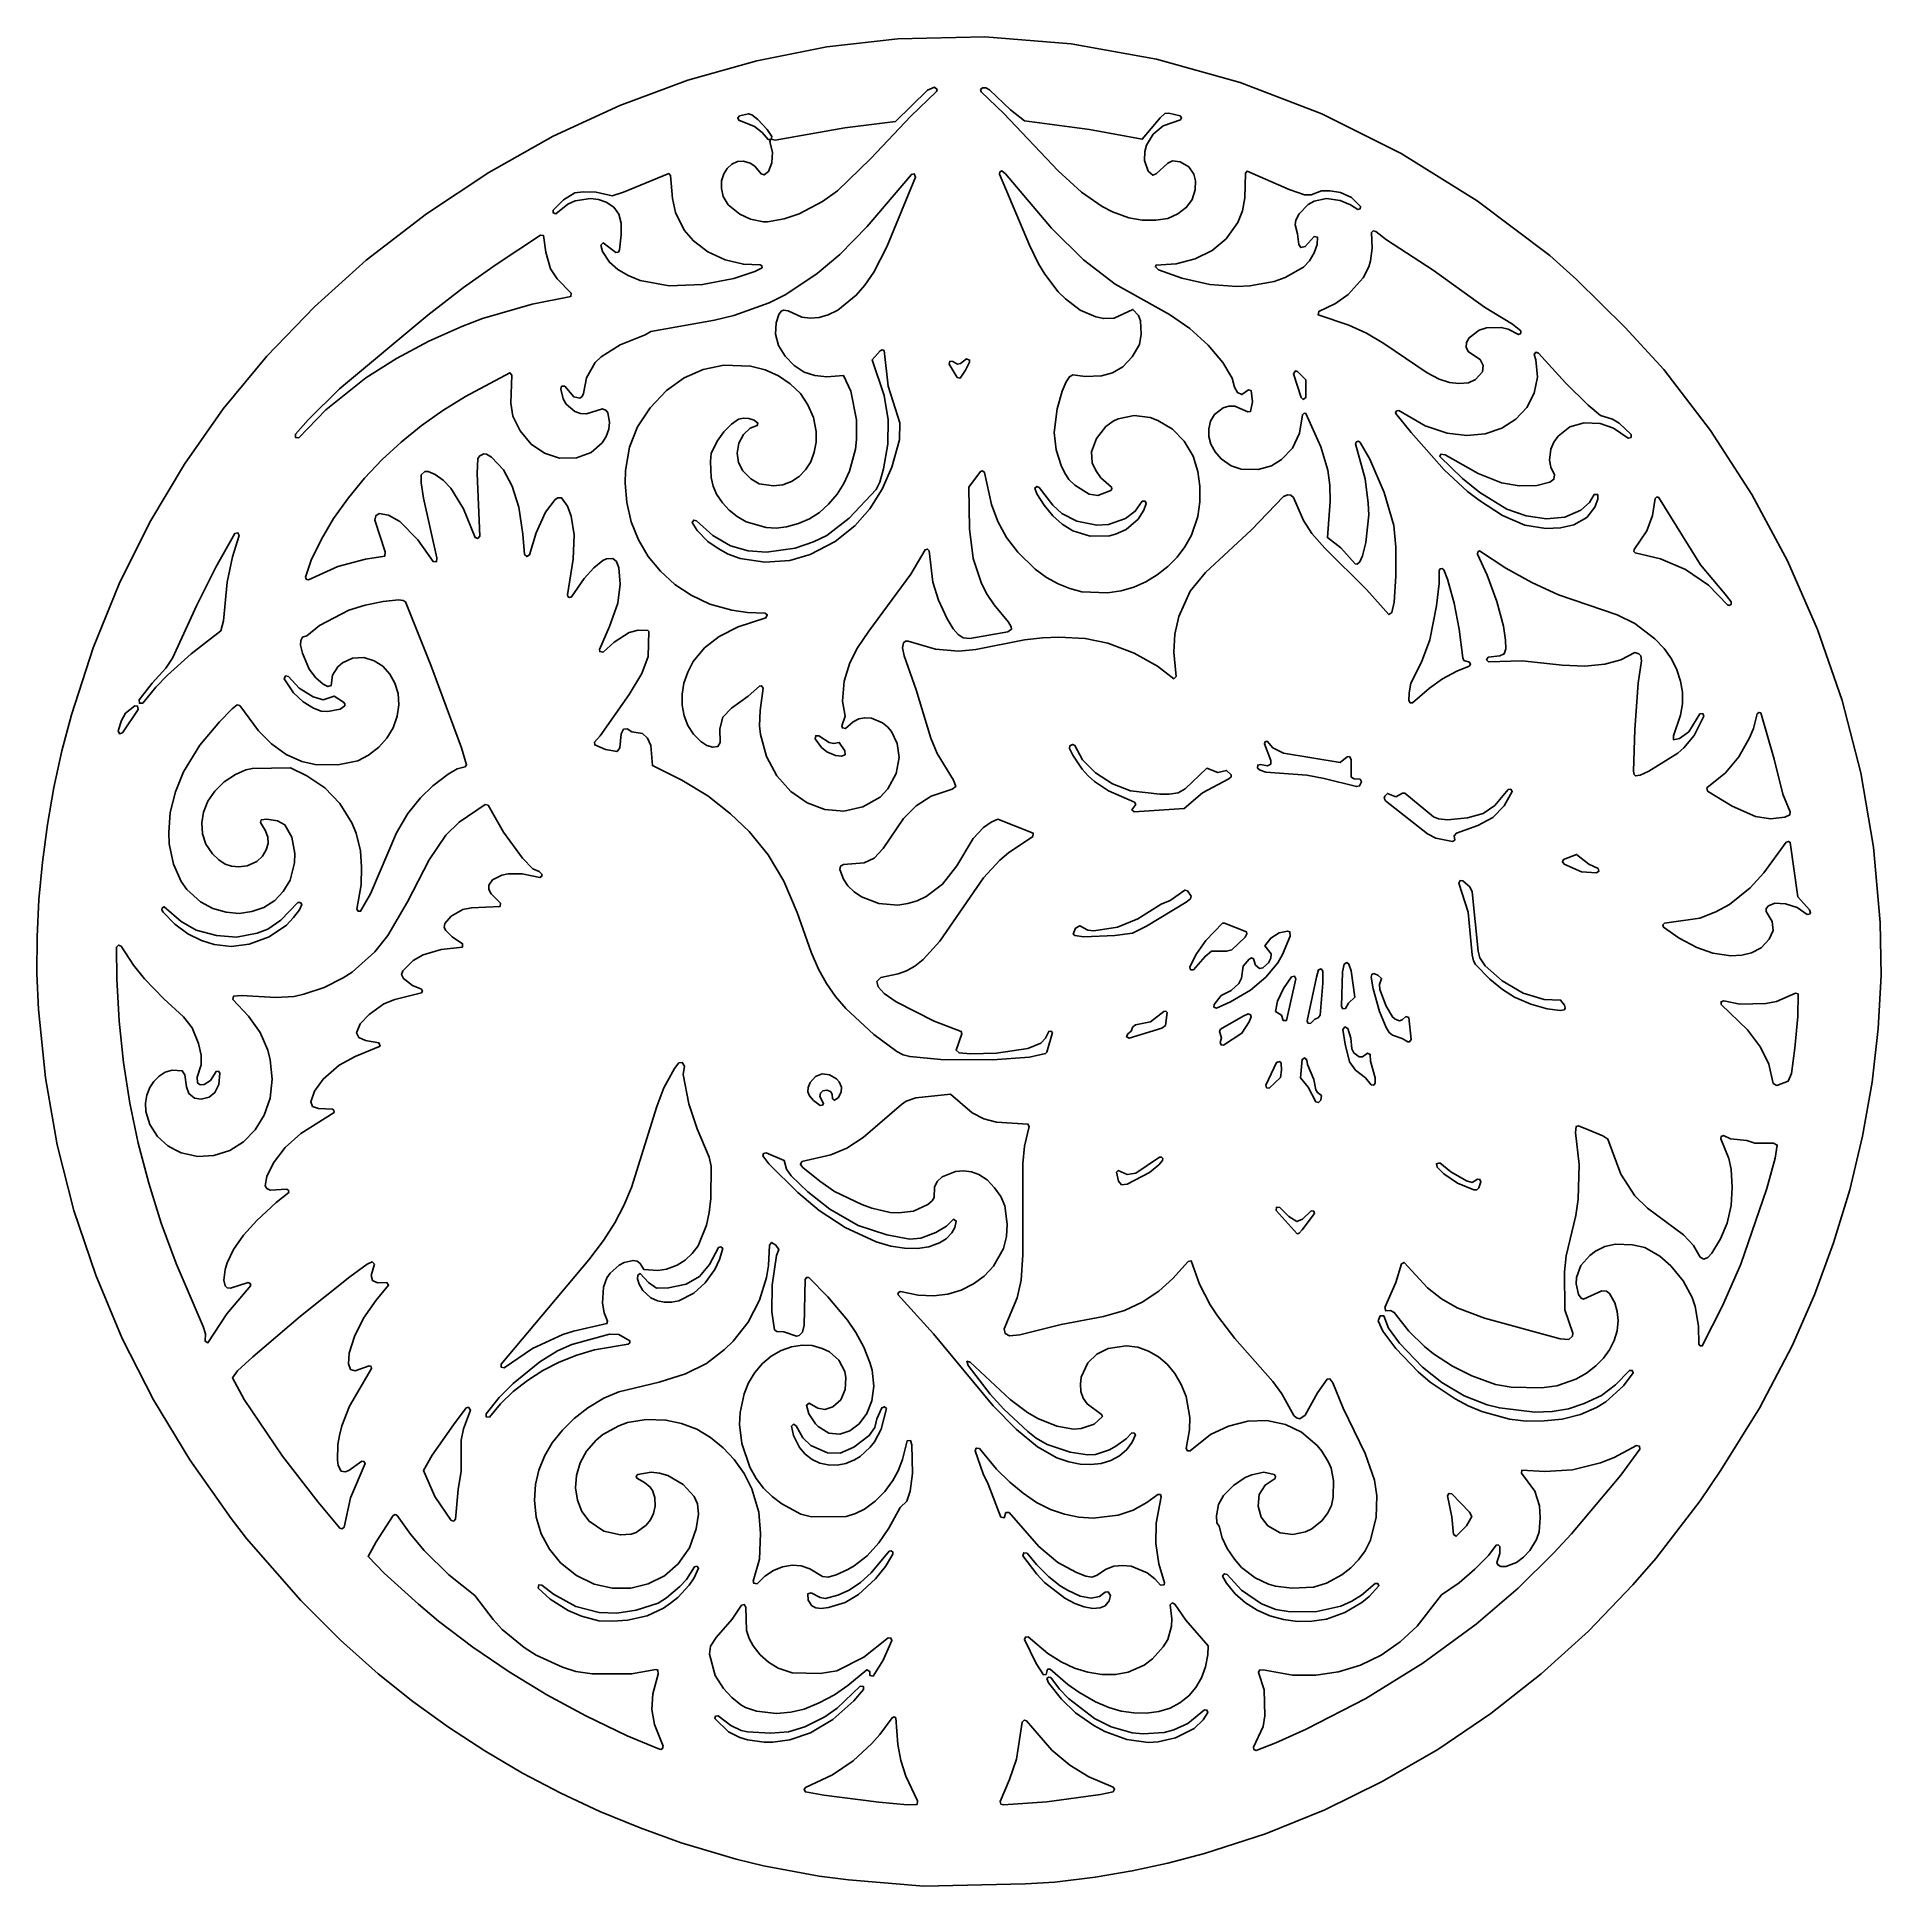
# Model space of a CAD drawing. Header units: metres. Extents: x 3 to 297, y 2 to 297.
import ezdxf

# ---------------------------------------------------------------- set-up
doc = ezdxf.new("R2010")
doc.units = ezdxf.units.M

msp = doc.modelspace()

# ---------------------------------------------------------------- linework, layer by layer
at = {"layer": 'CUT'}
for points in [[(144.492, 1.958), (132.4209, 2.9269), (127.7252, 3.5435), (118.8333, 5.1875), (114.4899, 6.2443), (105.7019, 8.8807), (99.1327, 11.2266), (92.7192, 13.845), (86.4584, 16.7706), (80.3549, 19.9978), (74.354, 23.5279), (68.516, 27.3421), (62.8249, 31.4496), (57.2818, 35.8493), (51.2743, 41.2415), (44.9608, 47.5551), (36.2481, 57.4715), (33.7805, 60.6449), (27.2093, 70.0047), (21.4156, 79.6023), (16.3983, 89.4292), (12.1722, 99.522), (8.6716, 109.8482), (6.0028, 120.3518), (4.1303, 131.0311), (3.0126, 141.9408), (2.7783, 147.6911), (2.808, 153.5596), (3.1018, 159.5159), (3.6595, 165.5), (4.452, 171.485), (5.476, 177.3953), (6.7371, 183.2623), (8.2688, 189.0351), (11.7513, 199.7167), (15.916, 209.9552), (20.8, 219.7819), (26.3295, 229.0563), (32.5485, 237.8881), (39.4921, 246.2736), (47.0922, 254.1947), (55.3944, 261.6156), (64.9926, 269.0483), (74.966, 275.6497), (85.2616, 281.4293), (95.9105, 286.3421), (106.7379, 290.3606), (117.7679, 293.4618), (128.9743, 295.6926), (140.3357, 296.9582), (154.2158, 297.2789), (168.0053, 296.1914), (181.6473, 293.7545), (195.026, 290.0264), (208.0804, 284.9788), (220.7236, 278.6699), (232.8977, 271.1287), (244.4782, 262.3616), (248.7611, 258.5476), (256.5305, 250.8952), (262.7121, 244.1864), (270.1624, 234.4205), (276.7639, 224.2124), (282.4567, 213.6219), (287.2692, 202.6501), (291.1818, 191.3243), (294.1732, 179.7344), (296.1962, 167.8821), (297.2788, 155.8269), (297.3969, 147.4046), (296.9561, 138.8963), (295.9906, 130.3536), (294.4606, 121.7029), (292.4062, 113.1657), (289.8242, 104.6883), (286.7717, 96.355), (283.2019, 88.2498), (277.9711, 78.2872), (271.8193, 68.3564), (268.476, 63.4877), (261.3977, 54.2946), (257.755, 50.0361), (250.6825, 42.6715), (243.1122, 35.8362), (235.0441, 29.5295), (226.5642, 23.7797), (217.7036, 18.6464), (208.5166, 14.1407), (199.0403, 10.2962), (189.3282, 7.1263), (183.4519, 5.5977), (177.7565, 4.3645), (171.8612, 3.3671), (165.4086, 2.575), (160.7062, 2.2806), (144.492, 1.958)], [(115.0449, 284.673), (114.7489, 284.3536), (114.9013, 283.9806), (117.4276, 282.9618), (118.6183, 282.0491), (119.5959, 280.9233), (119.9922, 280.8789), (119.8664, 280.5362), (120.2968, 278.8942), (120.2055, 277.1657), (119.6441, 275.7966), (118.9515, 275.2398), (118.4626, 275.4322), (117.4684, 276.6291), (116.7207, 277.1496), (115.6518, 277.457), (114.723, 277.3758), (113.8047, 276.9551), (113.0648, 276.2652), (112.5167, 275.4066), (112.1678, 274.2945), (112.1265, 273.057), (112.4245, 271.7858), (113.1863, 270.4896), (115.0778, 268.9622), (116.7784, 268.2014), (118.8593, 267.733), (119.5167, 267.7748), (122.1371, 268.2176), (124.5305, 269.0276), (128.2825, 270.9901), (130.692, 272.7009), (136.0179, 277.8481), (142.407, 284.6473), (146.4835, 288.5774), (146.5958, 288.8914), (146.1523, 289.2407), (145.0651, 288.7634), (139.9558, 283.8041), (131.8694, 282.7712), (120.6925, 280.8069), (120.0933, 280.945), (120.1969, 281.3706), (119.4312, 282.4888), (117.9443, 284.0927), (116.9952, 284.8232), (116.4548, 285.0132), (115.0449, 284.673)], [(153.8456, 289.1643), (153.5488, 288.8949), (153.6463, 288.5061), (157.2655, 285.0628), (165.905, 275.9252), (169.684, 272.4696), (172.9697, 270.2046), (174.5962, 269.3639), (177.2259, 268.3837), (179.3326, 268.0425), (181.5255, 268.0143), (183.4297, 268.3002), (185.0664, 269.0323), (186.4522, 270.0717), (187.3528, 271.3238), (187.8129, 272.8433), (187.8484, 274.3223), (187.6239, 275.3699), (186.8309, 276.521), (185.4121, 277.3392), (184.2166, 277.4901), (183.4658, 277.1347), (181.5652, 275.4305), (181.0578, 275.1827), (180.3038, 275.8662), (179.7017, 277.5556), (179.7643, 279.0015), (180.0386, 280.0064), (181.1009, 281.7385), (182.7092, 283.073), (185.4842, 284.0332), (185.6402, 284.3694), (185.4447, 284.6842), (183.5982, 285.1103), (182.9985, 285.07), (182.2038, 284.358), (179.3659, 280.9535), (170.9388, 282.4788), (160.5706, 283.863), (158.3031, 285.6295), (154.9641, 288.8265), (154.391, 289.1548), (153.8456, 289.1643)], [(45.6895, 211.0019), (45.8163, 210.6532), (46.1776, 210.5684), (50.8651, 212.7229), (55.2636, 213.8664), (58.3339, 214.3386), (58.3884, 215.0233), (56.7766, 220.0943), (56.9139, 220.8213), (57.4694, 221.167), (58.9388, 220.9163), (60.7327, 219.9065), (63.6266, 216.9795), (66.0584, 213.4899), (66.6163, 213.4712), (66.6808, 214.0796), (64.5415, 223.6339), (64.1582, 226.0486), (64.166, 227.3209), (64.7471, 227.8675), (65.283, 227.8649), (66.3978, 227.4227), (67.6505, 226.4943), (68.8734, 225.2083), (70.943, 221.8938), (72.7797, 217.364), (73.1961, 217.1645), (73.5136, 217.5401), (73.1203, 227.5684), (73.2376, 229.9374), (73.5311, 230.3866), (74.1555, 230.6866), (74.5778, 230.6446), (75.4074, 230.1631), (77.3078, 228.1708), (78.7169, 225.5586), (79.7487, 222.1611), (80.4227, 217.8524), (80.6894, 214.626), (81.0157, 214.2957), (81.4417, 214.5467), (82.51, 218.0757), (84.0133, 221.3771), (85.5752, 223.3919), (86.0101, 223.6761), (86.5889, 223.668), (87.536, 222.337), (88.1417, 220.7491), (88.5969, 217.7632), (88.4498, 213.8644), (87.5225, 208.1881), (87.6061, 207.903), (87.8661, 207.7594), (88.1806, 207.8657), (90.1964, 210.7861), (91.7424, 212.5074), (93.2016, 213.6655), (93.7875, 213.9533), (94.7606, 213.9629), (95.3884, 213.4866), (95.7367, 212.4978), (95.9519, 209.8706), (95.5693, 206.8344), (94.2696, 203.1312), (92.6465, 199.4753), (92.6799, 199.108), (93.2219, 198.9983), (94.9826, 200.6251), (97.4093, 202.1446), (98.8445, 202.5636), (100.382, 202.5006), (100.5505, 202.3129), (100.4346, 198.357), (99.4197, 195.6161), (97.3782, 192.2709), (92.765, 185.6616), (91.8677, 184.6695), (91.8883, 184.213), (93.6234, 183.4858), (95.4567, 183.1581), (95.9175, 183.7182), (96.1276, 185.9816), (96.5018, 186.7056), (97.0758, 186.7671), (97.8085, 186.3234), (99.5108, 186.0106), (100.3422, 185.2699), (100.8314, 184.1172), (101.1125, 180.9115), (105.7798, 178.57), (109.9461, 176.076), (113.6006, 173.2185), (116.5695, 170.3681), (119.578, 166.6548), (122.0843, 162.4717), (124.2366, 157.435), (126.4692, 151.1219), (127.6536, 148.4064), (128.9317, 146.0797), (130.3674, 144.0274), (132.0139, 142.1212), (136.4577, 137.9409), (140.1634, 135.2293), (141.1676, 134.7008), (142.2214, 134.4219), (147.2042, 133.9498), (155.4369, 133.8915), (161.3293, 134.3575), (163.9133, 134.9201), (164.1236, 135.1478), (165.0191, 138.2942), (164.7683, 138.518), (164.4366, 138.4636), (163.9052, 137.3599), (163.1837, 136.5776), (161.0801, 135.701), (156.0732, 134.9952), (151.9463, 134.8488), (150.109, 135.0065), (149.6158, 135.4317), (150.5505, 138.0426), (150.4228, 138.4578), (146.1258, 140.1153), (140.0606, 143.1918), (138.1523, 144.5004), (137.1907, 145.59), (136.9626, 146.4382), (137.6221, 147.0617), (140.361, 147.6257), (141.7067, 148.1407), (143.0269, 148.8869), (144.369, 149.9389), (147.028, 152.8622), (154.0075, 162.9764), (156.6112, 165.785), (158.0029, 166.9716), (161.8781, 169.5734), (161.918, 170.1261), (156.317, 172.3302), (155.214, 171.8552), (153.9825, 171.0322), (152.3495, 169.2845), (149.7286, 164.8738), (147.4639, 161.9928), (144.8351, 160.0004), (143.4253, 159.3259), (141.9024, 158.8723), (140.3198, 158.6378), (137.2646, 158.8729), (134.512, 159.9412), (133.3144, 160.7364), (132.3486, 161.702), (131.6214, 162.7639), (131.073, 164.2892), (131.166, 164.8562), (131.6362, 165.1347), (134.9446, 165.3733), (136.5135, 166.1364), (137.9744, 167.6858), (141.2181, 172.4788), (143.2599, 174.4948), (145.6479, 176.0071), (149.0136, 177.1504), (149.5993, 177.5835), (149.1921, 178.5648), (146.595, 182.8252), (145.5816, 185.2669), (143.2679, 193.0284), (141.3032, 198.4539), (141.0599, 199.7133), (141.224, 200.5228), (141.5291, 200.7663), (141.9662, 200.7746), (146.3389, 199.4802), (150.0418, 199.1663), (152.7635, 199.4243), (160.5328, 200.977), (163.4185, 201.3312), (166.034, 201.4208), (170.2546, 201.2122), (173.871, 200.4768), (178.0896, 198.8556), (181.7776, 196.7625), (184.4255, 194.7777), (184.7595, 195.148), (184.39, 198.9991), (184.5705, 201.8727), (185.2252, 204.7177), (187.0033, 208.7402), (189.4624, 211.7614), (196.842, 218.5845), (201.9514, 223.8606), (202.6273, 224.1518), (203.0877, 224.0761), (203.5041, 223.7062), (205.109, 220.0472), (206.4553, 217.9978), (208.5182, 215.646), (215.1888, 209.0339), (218.7744, 205.0164), (219.2355, 205.3582), (219.6079, 206.998), (219.868, 211.1735), (219.8974, 215.8129), (219.5763, 219.2298), (218.0093, 224.5364), (215.7065, 229.8449), (214.1701, 232.5276), (213.8943, 232.7106), (213.5773, 232.6158), (213.4503, 232.2737), (214.9796, 226.7193), (215.4814, 222.8325), (215.5417, 220.9716), (215.1005, 216.5617), (214.5692, 214.402), (214.1278, 213.4557), (213.6784, 213.0856), (213.3813, 213.1488), (211.0665, 215.6951), (208.9461, 217.3262), (209.3798, 223.0789), (209.3208, 225.698), (209.0052, 228.1092), (207.9046, 231.825), (205.509, 237.1497), (205.209, 237.1783), (204.9623, 236.9493), (204.4645, 233.9845), (203.3458, 231.6185), (201.5921, 229.8008), (200.0047, 228.8065), (197.877, 228.1913), (195.15, 228.2486), (193.5701, 228.7769), (191.9566, 229.9154), (191.0193, 231.0036), (190.341, 232.2518), (190.0174, 233.4662), (189.9856, 234.684), (190.2686, 235.9272), (190.9192, 237.0044), (192.3056, 238.0364), (193.1748, 238.3241), (194.1299, 238.3241), (196.232, 237.4099), (196.6711, 237.4689), (196.9571, 239.0178), (196.7636, 240.8045), (196.3134, 240.9175), (195.2599, 240.1732), (194.5683, 240.5155), (194.0775, 241.3453), (193.7109, 242.8118), (192.2159, 245.2762), (189.9189, 248.0361), (186.9837, 250.7376), (183.7093, 252.9397), (175.062, 257.8057), (169.981, 261.7044), (164.8805, 266.717), (157.5397, 275.407), (156.9217, 275.879), (156.6259, 275.7172), (156.5789, 275.3485), (161.356, 264.0168), (162.7736, 261.0362), (163.792, 259.3743), (165.9574, 256.5662), (167.0892, 255.4368), (169.423, 253.6714), (171.9301, 252.5702), (173.2121, 252.308), (174.8589, 252.3886), (177.8785, 253.7733), (178.769, 252.8001), (179.0944, 251.956), (179.2131, 249.8246), (178.9155, 248.1831), (177.7713, 246.2098), (176.2855, 244.6053), (174.6244, 243.6543), (172.8692, 243.1596), (170.2484, 243.0417), (168.2663, 243.326), (167.7284, 243.0138), (167.1884, 242.1778), (166.5699, 240.7052), (165.7615, 237.8737), (165.299, 234.1045), (165.5925, 231.3202), (166.3857, 228.827), (166.9601, 227.7011), (167.6588, 226.6221), (168.5905, 225.6896), (170.8842, 224.2684), (172.2928, 224.0671), (174.3347, 224.8363), (174.5219, 225.1036), (174.4626, 225.3896), (172.7369, 226.8728), (171.9264, 228.0214), (171.3853, 229.267), (171.2389, 231.0429), (172.0737, 233.1423), (173.5396, 235.0657), (174.7224, 235.9239), (175.5166, 236.2646), (178.0475, 236.8116), (180.607, 236.5031), (181.8676, 236.0487), (184.1942, 234.6385), (186.0405, 232.7335), (187.4751, 230.3234), (188.2576, 227.9034), (188.5579, 225.5256), (188.5597, 223.0393), (188.2657, 220.671), (187.2592, 217.6953), (186.1938, 215.8383), (184.9171, 214.1805), (183.4693, 212.7038), (181.77, 211.3678), (179.9238, 210.2411), (177.996, 209.4141), (175.9984, 208.835), (173.808, 208.5008), (169.7384, 208.6803), (167.8013, 209.1783), (165.9304, 209.9173), (164.0591, 210.9531), (162.243, 212.2839), (159.4696, 214.9728), (157.7, 217.3639), (156.2896, 219.8907), (155.2721, 222.6165), (154.1356, 227.7384), (153.8568, 227.9905), (153.5048, 227.9011), (151.6768, 225.3801), (151.762, 218.6974), (152.3699, 213.9916), (153.6712, 209.9876), (154.5646, 208.2246), (155.6878, 206.567), (158.0028, 203.8383), (158.4486, 203.0651), (158.462, 202.6729), (157.9007, 202.2669), (151.7984, 201.2096), (150.7503, 201.3067), (149.9561, 201.8674), (149.159, 202.7543), (148.1803, 204.3532), (146.7919, 207.304), (145.9246, 210.2062), (145.3435, 215.1975), (145.039, 215.498), (144.6651, 215.3683), (142.4073, 211.4601), (135.6727, 202.3831), (133.8958, 199.704), (132.6391, 197.3064), (131.718, 194.4177), (131.4896, 191.217), (131.8988, 188.8101), (131.3854, 187.2743), (131.4704, 186.9196), (131.9548, 186.8377), (133.1891, 187.92), (134.1099, 188.3804), (135.022, 188.559), (136.092, 188.4611), (137.8711, 187.7495), (138.662, 187.1226), (139.318, 186.336), (140.2103, 184.4559), (140.541, 182.1751), (140.0372, 179.624), (138.7278, 177.1713), (137.4969, 175.8863), (134.7338, 174.3009), (131.6902, 173.6394), (128.6786, 173.9175), (125.8219, 174.9801), (123.1946, 176.7726), (121.0003, 179.2648), (119.3252, 182.3599), (118.3941, 185.8809), (118.2373, 187.2595), (118.2964, 189.7123), (118.8199, 193.2728), (118.5597, 193.6513), (118.2003, 193.5987), (116.4058, 191.9905), (113.7195, 190.0697), (112.3544, 188.657), (111.8645, 186.7889), (111.9167, 184.574), (111.5784, 183.9682), (110.7574, 183.837), (109.7889, 184.1392), (108.8606, 184.7519), (107.68, 185.9022), (106.7632, 187.317), (106.1751, 188.85), (105.874, 190.5555), (105.8748, 192.291), (106.1439, 194.0826), (106.7409, 195.8445), (107.6348, 197.543), (109.4416, 199.7366), (111.7908, 201.5276), (114.801, 203.0489), (119.2357, 204.5269), (119.4577, 204.9934), (119.1345, 205.2723), (116.3, 205.3369), (113.7894, 205.7197), (110.3011, 206.6931), (107.3037, 208.1043), (104.6953, 209.8346), (102.3868, 211.9359), (100.4517, 214.3094), (98.8762, 216.9466), (97.7102, 219.8392), (96.9971, 222.9118), (96.764, 226.0289), (96.8211, 228.0438), (97.4387, 231.7416), (98.7096, 235.0063), (100.7225, 238.0643), (103.3775, 240.8109), (106.1698, 242.8391), (109.2351, 244.1903), (112.5344, 244.8685), (116.7825, 244.7185), (119.1316, 244.1237), (121.2451, 243.1711), (123.1206, 241.8912), (124.7493, 240.3153), (125.9552, 238.548), (126.8289, 236.4871), (127.2705, 234.2774), (127.2693, 232.5687), (126.9694, 230.9493), (126.3985, 229.4476), (125.5846, 228.1519), (124.5583, 227.0952), (123.3475, 226.2786), (121.9534, 225.7633), (120.476, 225.5839), (118.1709, 225.8992), (116.8355, 226.73), (115.5761, 227.9904), (114.8754, 229.3391), (114.6349, 230.8338), (114.9105, 232.4257), (115.6425, 233.7971), (116.6969, 234.7877), (117.8195, 235.2021), (117.959, 235.6196), (117.3758, 236.0659), (116.5016, 236.3343), (115.6796, 236.4148), (114.8701, 236.2151), (113.7354, 235.4577), (112.5003, 234.2211), (111.4384, 232.7503), (110.509, 230.7486), (110.3675, 229.4605), (110.5097, 226.9154), (110.7892, 225.5559), (111.3528, 224.2777), (112.2861, 222.8742), (113.353, 221.6934), (114.6461, 220.6802), (116.1056, 219.8477), (119.2677, 218.9377), (120.9028, 218.8543), (122.5358, 219.0221), (124.467, 219.5556), (126.1984, 220.3232), (127.7848, 221.3416), (129.2633, 222.6682), (130.5969, 224.2395), (131.6912, 225.9729), (132.6146, 227.9435), (133.5586, 231.4326), (133.7359, 232.9723), (133.7043, 236.1332), (132.7847, 240.7039), (131.6348, 243.2038), (128.95, 243.013), (127.0333, 243.1961), (125.3718, 243.7597), (123.7769, 244.8028), (122.3133, 246.3024), (121.2717, 248.0044), (120.7878, 249.8196), (120.8562, 251.6414), (121.3209, 252.9807), (121.7011, 253.511), (122.0427, 253.6535), (122.7701, 253.5551), (124.9638, 252.5458), (126.2915, 252.3465), (127.7542, 252.4557), (129.2094, 252.8832), (130.7267, 253.6453), (133.6622, 256.0418), (135.0517, 257.6378), (136.4558, 259.7011), (138.5843, 263.7512), (143.1445, 274.9111), (142.939, 275.4192), (142.4893, 275.316), (135.4219, 267.0201), (131.0445, 262.5249), (127.4409, 259.4835), (122.4307, 256.1726), (119.7493, 254.8317), (114.1228, 252.8097), (111.0085, 252.0678), (100.8434, 250.2327), (99.9728, 249.7044), (95.9691, 248.0955), (92.9039, 246.206), (91.935, 245.265), (90.5579, 242.8189), (90.084, 240.3515), (89.8808, 239.8538), (89.5215, 239.5712), (88.5443, 239.8206), (87.1021, 241.4969), (86.6044, 241.5023), (86.4627, 241.0443), (86.8229, 239.5097), (87.3303, 238.6579), (88.7348, 237.4749), (89.6224, 237.1599), (90.5641, 237.0816), (93.1076, 237.895), (93.7207, 237.5965), (93.9768, 237.2303), (94.2511, 235.7815), (94.1301, 234.6223), (93.7343, 233.4945), (93.1026, 232.4636), (91.3087, 230.8986), (88.9543, 230.0381), (86.2765, 230.0077), (83.8427, 230.7885), (81.7123, 232.2589), (79.9657, 234.3863), (78.8083, 236.7325), (78.4819, 238.8135), (78.6211, 243.2752), (78.3363, 243.6423), (71.2487, 239.8825), (67.6268, 237.6343), (64.1798, 235.1814), (60.9676, 232.5834), (57.9314, 229.7819), (55.1265, 226.8031), (52.5288, 223.6811), (50.1486, 220.3612), (48.2353, 217.0846), (46.6054, 213.7098), (45.6895, 211.0019)], [(85.2556, 269.6369), (85.2428, 269.1991), (85.6827, 269.0347), (87.611, 270.5774), (88.7865, 271.0849), (91.2354, 271.4686), (92.5107, 271.3166), (93.6937, 270.8753), (94.9263, 270.0836), (95.7271, 268.9754), (96.095, 267.5205), (96.128, 265.6631), (95.8575, 263.2978), (95.6667, 262.9213), (95.2379, 262.8394), (93.236, 264.3882), (92.8877, 264.0334), (93.1556, 263.0187), (94.2628, 261.2938), (95.5741, 260.1238), (97.2371, 259.1632), (99.1459, 258.3953), (103.8081, 257.5533), (109.1255, 257.7275), (114.1345, 258.7157), (117.4733, 259.7995), (118.6291, 260.4131), (118.5879, 260.7416), (118.3464, 260.9133), (115.6457, 260.9769), (112.736, 261.6637), (109.9732, 262.9458), (107.6512, 264.7088), (106.194, 266.41), (104.7778, 269.2426), (104.2952, 271.4864), (103.9958, 275.1462), (103.7177, 275.4515), (96.4963, 272.472), (94.683, 271.9062), (92.1021, 272.4873), (90.0246, 272.5434), (88.7098, 272.3805), (86.9225, 271.2591), (85.2556, 269.6369)], [(184.803, 261.0377), (181.5798, 260.8439), (181.4786, 260.5663), (181.9477, 260.1075), (185.6962, 258.7727), (190.1884, 257.7252), (194.49, 257.4086), (196.5782, 257.5261), (200.4284, 258.2441), (202.2054, 258.8665), (205.1239, 260.5084), (206.0646, 261.5019), (206.8296, 262.7847), (207.3097, 264.1212), (207.3821, 265.2893), (206.8482, 265.4049), (205.4094, 263.7975), (204.6864, 263.6336), (204.3779, 264.1444), (204.1908, 265.8281), (203.7864, 267.2498), (203.8839, 268.0176), (204.4529, 269.0148), (205.8982, 270.5315), (206.8413, 271.053), (208.8205, 271.4982), (210.9956, 271.1876), (212.6389, 270.4829), (213.7919, 269.7147), (214.1696, 269.8319), (214.2506, 270.2191), (212.7839, 271.6606), (211.0287, 272.4245), (209.3748, 272.6917), (207.99, 272.692), (206.3275, 272.0812), (205.3114, 272.0835), (202.8556, 272.9129), (196.1056, 275.8551), (195.8368, 275.5149), (195.7665, 271.602), (195.3743, 269.4919), (194.6492, 267.6301), (192.7623, 265.0343), (190.5493, 263.1889), (187.7963, 261.8419), (184.803, 261.0377)], [(216.6604, 266.2067), (216.2745, 266.3051), (216.0132, 266.0501), (216.0987, 263.5249), (215.8333, 261.505), (215.5798, 260.5629), (214.6726, 258.8196), (212.2575, 256.1449), (210.239, 254.7234), (207.554, 253.4566), (207.465, 252.9078), (212.3789, 251.2449), (215.1743, 249.9665), (217.9705, 248.347), (224.8606, 243.6456), (226.8253, 242.6491), (228.446, 242.1175), (229.9479, 241.9385), (231.4681, 242.0535), (232.6262, 242.5929), (233.708, 243.8021), (233.8146, 244.8352), (233.3395, 245.7441), (231.4905, 246.9847), (231.1171, 247.658), (231.1574, 248.4995), (231.5794, 249.2479), (233.2059, 250.4596), (234.3889, 250.8444), (236.7271, 250.8995), (237.8114, 250.587), (239.4546, 249.7363), (239.837, 249.9332), (239.8273, 250.3311), (238.5211, 251.4071), (234.0244, 254.122), (225.844, 260.0151), (218.4008, 264.8797), (216.6604, 266.2067)], [(44.0771, 233.817), (44.088, 233.2964), (44.6067, 233.2506), (48.942, 237.704), (55.3191, 242.8153), (60.2114, 245.9499), (65.4104, 248.6821), (70.6665, 251.061), (73.945, 252.3012), (81.8678, 254.5896), (88.0565, 255.8284), (88.1271, 256.3517), (85.8913, 258.636), (84.8486, 260.238), (84.0549, 262.9134), (83.7243, 265.5489), (83.2145, 265.6386), (76.1162, 260.9508), (70.9048, 257.2618), (65.232, 252.8463), (51.0948, 241.0804), (46.0976, 236.1135), (44.0771, 233.817)], [(108.1312, 219.9981), (107.71, 220.1241), (107.4385, 219.7389), (108.2337, 218.4313), (109.9832, 216.7073), (111.5915, 215.5948), (113.2279, 214.6633), (115.1453, 213.959), (119.0527, 213.3741), (123.0842, 213.6618), (126.3299, 214.6157), (130.3079, 216.7046), (133.4362, 219.1936), (135.8452, 221.918), (137.8091, 225.0529), (139.377, 228.5715), (140.5963, 232.9105), (140.6468, 235.6531), (138.752, 241.5283), (138.116, 247.1813), (137.8111, 247.3118), (137.4769, 247.1529), (136.1914, 245.7178), (138.1295, 240.0357), (138.7523, 236.1375), (138.7258, 232.2356), (138.048, 228.2998), (137.4481, 226.175), (136.8527, 225.0133), (132.5138, 220.4002), (128.9711, 217.6815), (126.8623, 216.6265), (123.9032, 215.6524), (119.3125, 215.0051), (116.4013, 215.1874), (113.5688, 216.0277), (110.7842, 217.6309), (108.1312, 219.9981)], [(149.1271, 245.4392), (148.6346, 245.4876), (148.4911, 245.0141), (149.7983, 242.9093), (150.2534, 242.7855), (151.1436, 244.0743), (151.7903, 245.3636), (151.7779, 245.6621), (151.2949, 245.8658), (150.3527, 245.129), (149.8637, 245.0349), (149.1271, 245.4392)], [(242.6476, 246.7956), (242.2249, 246.916), (241.9585, 246.5664), (242.2315, 245.6944), (242.5239, 242.9602), (241.9991, 240.3649), (240.8209, 238.092), (239.0719, 236.2294), (236.8087, 234.8012), (234.1555, 233.9067), (231.2133, 233.6105), (228.0632, 233.9892), (224.5825, 235.1839), (220.3632, 237.5955), (220.0012, 237.5572), (219.83, 237.1989), (222.3156, 234.1039), (227.604, 228.1429), (231.3367, 224.7003), (233.22, 223.2291), (236.9461, 220.8731), (240.5126, 219.319), (243.824, 218.7956), (246.1922, 218.9082), (248.3377, 219.3801), (250.3992, 220.5497), (251.6882, 222.159), (252.1619, 223.459), (252.1338, 224.1953), (251.5807, 224.2239), (250.8103, 222.9152), (249.4185, 221.7011), (246.8764, 220.5778), (243.9701, 220.3371), (240.6904, 220.7885), (237.6359, 221.8607), (233.3236, 224.5306), (230.536, 226.7548), (226.9022, 230.3007), (227.0888, 230.6527), (227.7626, 230.548), (233.0299, 227.5333), (236.7362, 226.0842), (239.5931, 225.5915), (242.4107, 225.646), (244.4833, 226.1689), (245.1325, 226.6466), (245.2143, 227.3448), (244.6654, 228.5935), (244.4493, 229.6702), (244.6645, 231.4545), (245.1233, 232.5791), (245.8181, 233.5454), (247.6699, 235.0018), (249.9938, 235.6671), (252.5305, 235.5509), (254.6701, 234.7887), (257.0071, 233.201), (257.4549, 233.3107), (257.4633, 233.8017), (255.5503, 235.5795), (254.4683, 236.2189), (252.5853, 236.8277), (250.6129, 238.4657), (246.994, 242.0549), (242.6476, 246.7956)], [(204.7417, 239.7), (205.0911, 239.3941), (205.4978, 239.6755), (205.5044, 242.513), (204.1749, 243.8439), (203.8252, 243.9389), (203.5267, 243.4834), (204.7417, 239.7)], [(162.8891, 225.3247), (162.5323, 225.501), (162.1927, 225.2371), (162.5075, 224.3325), (163.6912, 222.4798), (165.0845, 220.8211), (166.5925, 219.4855), (168.2625, 218.4204), (171.0422, 217.5665), (174.1268, 217.6246), (175.0989, 217.8566), (176.7723, 218.6102), (178.7365, 220.2879), (179.5941, 221.6998), (179.9733, 222.7674), (179.8082, 223.1388), (179.3691, 223.1415), (178.259, 221.5272), (176.677, 220.38), (173.9905, 219.4298), (172.1333, 219.2867), (168.9304, 219.973), (166.5377, 221.1837), (165.0695, 222.526), (162.8891, 225.3247)], [(257.9399, 215.439), (257.9061, 215.11), (258.1371, 214.8733), (262.164, 213.9465), (266.1558, 212.2292), (269.8583, 209.7317), (272.8802, 206.5584), (273.2068, 206.4774), (273.475, 206.6807), (273.4676, 207.0516), (272.5133, 208.3006), (268.5641, 212.9618), (261.8342, 223.7615), (261.5054, 223.7604), (261.3058, 223.5442), (260.8837, 220.8344), (259.9985, 218.415), (257.9399, 215.439)], [(19.1007, 191.3914), (19.1563, 190.8756), (19.6751, 190.8714), (21.7545, 193.4081), (23.648, 195.3607), (27.4087, 198.7389), (32.1361, 202.4574), (32.5726, 204.0355), (33.1633, 210.2176), (34.0435, 214.2372), (35.0825, 217.6691), (34.885, 218.0961), (34.3724, 217.9613), (31.356, 212.5943), (28.3134, 206.5088), (24.434, 198.0789), (23.3448, 196.4892), (21.1615, 194.0969), (19.1007, 191.3914)], [(234.607, 198.2153), (234.3426, 197.8029), (234.6901, 197.4574), (240.0467, 197.641), (246.4496, 196.9658), (250.0585, 196.7928), (253.2537, 197.087), (255.8329, 197.8235), (258.0877, 198.9459), (258.6891, 198.7798), (259.0034, 198.4171), (259.1065, 197.6442), (258.5772, 194.0898), (258.0516, 186.6712), (257.876, 180.023), (257.9334, 179.4876), (258.1809, 179.2579), (258.9373, 179.3866), (260.3187, 180.0111), (264.9336, 182.903), (265.9118, 183.7692), (267.5301, 185.7), (269.0796, 188.7943), (268.9007, 189.2246), (268.4667, 189.2008), (266.6947, 186.3001), (265.1853, 185.2247), (264.2585, 185.0407), (264.2295, 185.6434), (265.3622, 188.9554), (265.6545, 190.7969), (265.6579, 192.6396), (265.377, 194.4173), (264.7753, 196.1832), (263.9003, 197.9385), (262.7276, 199.6043), (261.2821, 201.1348), (258.0447, 203.5969), (255.2483, 204.9689), (245.8521, 208.1892), (241.5825, 210.1313), (237.4372, 212.4237), (233.2437, 215.1964), (232.9601, 215.0242), (232.9118, 214.696), (234.4535, 211.3067), (236.0378, 207.1111), (237.0683, 203.1985), (237.3972, 200.9298), (237.452, 199.5562), (237.1923, 198.7516), (236.4852, 198.4605), (234.607, 198.2153)], [(221.958, 191.2972), (222.1622, 190.9544), (222.528, 190.9512), (225.2619, 193.2982), (227.3393, 194.7612), (229.6136, 196.0034), (231.5788, 196.7724), (231.7902, 197.0308), (231.6727, 197.4146), (230.7669, 197.7006), (230.5714, 198.1312), (230.0056, 202.6828), (229.1917, 206.8393), (228.1072, 210.7056), (227.5526, 212.1596), (227.2739, 212.4025), (226.9812, 212.3552), (226.799, 212.0786), (226.7901, 209.9708), (226.3805, 206.4019), (225.2934, 200.9915), (223.9934, 197.4404), (222.3015, 194.0551), (221.9915, 192.5435), (221.958, 191.2972)], [(35.2006, 190.529), (34.7435, 190.6311), (33.9729, 189.9747), (31.9375, 187.8804), (28.7871, 184.146), (26.21, 179.9181), (24.9011, 176.6944), (24.0824, 173.4426), (23.8246, 170.2342), (23.9096, 168.4352), (24.5705, 165.1693), (25.831, 162.3787), (26.7252, 161.1294), (28.8862, 159.172), (30.9011, 158.107), (32.9987, 157.4752), (35.0915, 157.3035), (37.1276, 157.5897), (39.0183, 158.2493), (40.768, 159.3678), (42.1344, 160.7937), (43.2065, 162.5942), (43.9395, 165.3725), (43.9671, 166.8606), (43.5214, 169.4905), (42.4011, 171.421), (41.1837, 172.0943), (39.5011, 172.3467), (38.6231, 172.2392), (38.5104, 171.822), (39.3084, 170.4934), (39.6722, 169.4713), (39.6971, 168.4683), (39.4083, 167.4395), (38.8061, 166.4507), (37.9213, 165.6056), (36.3429, 164.8908), (35.0491, 164.7321), (33.8573, 164.8233), (32.8252, 165.1846), (31.8181, 165.8438), (30.8034, 166.8315), (29.7694, 168.3673), (29.207, 170.0063), (29.0919, 171.7855), (29.3887, 173.4957), (30.095, 175.2076), (31.1983, 176.8296), (32.6808, 178.288), (34.5048, 179.4959), (36.1268, 180.2513), (37.1927, 180.4694), (43.3097, 180.5283), (45.8743, 179.2692), (48.7811, 177.3365), (51.1896, 174.8398), (53.0611, 171.7879), (53.7586, 170.0902), (54.4676, 167.2685), (54.6431, 164.6931), (54.5558, 161.8627), (53.9055, 157.9779), (54.0796, 157.6543), (54.4798, 157.6354), (56.0635, 160.4391), (60.2187, 170.184), (62.0319, 173.2448), (64.0576, 175.7695), (66.0222, 177.6746), (68.479, 179.5375), (69.931, 180.3778), (71.1923, 180.7227), (71.4114, 181.0236), (70.5881, 183.7247), (65.7228, 196.9439), (61.6521, 207.0712), (61.2892, 207.293), (60.5202, 207.3562), (58.0919, 207.1254), (55.1942, 206.5459), (52.5893, 205.7366), (47.9365, 203.2672), (45.88, 201.6239), (45.1926, 201.4141), (44.9479, 200.8663), (44.8889, 200.1431), (45.1767, 198.8539), (46.284, 196.3257), (47.3412, 194.9214), (48.514, 193.9198), (49.2724, 193.5398), (49.7813, 193.724), (50.0172, 195.3335), (50.8665, 196.7074), (51.5857, 197.3267), (53.2065, 198.0504), (55.0161, 198.167), (56.6521, 197.6548), (58.0622, 196.7652), (59.1639, 195.531), (59.9584, 194.0858), (60.4695, 192.4307), (60.5903, 190.6281), (60.35, 188.7982), (59.6804, 186.9489), (58.6929, 185.3103), (57.371, 183.8416), (55.7633, 182.5979), (54.0156, 181.6711), (50.8536, 181.0511), (47.2192, 181.079), (45.113, 181.5394), (42.5912, 182.701), (40.252, 184.3629), (38.1513, 186.4376), (35.2006, 190.529)], [(42.9506, 195.1162), (42.4651, 195.2181), (42.2723, 194.7611), (43.7693, 192.547), (45.3194, 191.0832), (46.9448, 190.0738), (48.1888, 189.6229), (49.2731, 189.5595), (51.2106, 189.9392), (51.9422, 190.465), (51.9757, 190.7658), (51.7574, 191.0511), (50.2533, 192.0119), (48.4969, 191.4215), (46.9168, 191.8881), (44.6796, 193.2714), (42.9506, 195.1162)], [(15.7379, 186.4494), (15.949, 185.9973), (16.4319, 186.1228), (18.9365, 189.8889), (18.8421, 190.3998), (18.4138, 190.4324), (16.9204, 189.2678), (16.2695, 188.1286), (15.7379, 186.4494)], [(269.5776, 177.3619), (269.6621, 176.8382), (273.6127, 174.4445), (277.3533, 172.7706), (279.7317, 172.419), (282.0237, 172.648), (282.8176, 173.0256), (282.8921, 173.5476), (281.7234, 176.3631), (280.3408, 181.9488), (278.1923, 189.3322), (277.896, 189.3935), (277.6254, 189.191), (277.0031, 186.8433), (276.3794, 185.3194), (274.6708, 182.3234), (272.5625, 179.7768), (269.5776, 177.3619)], [(127.7017, 185.6712), (127.2064, 185.6863), (127.096, 185.2033), (128.1359, 183.7944), (128.9788, 183.0861), (130.382, 182.5225), (131.3294, 182.4395), (131.8854, 182.6374), (131.8322, 183.2842), (130.9616, 184.6221), (130.0209, 184.4488), (129.3325, 184.5784), (127.7017, 185.6712)], [(178.3289, 174.6783), (177.7236, 173.8175), (178.0814, 173.5147), (186.068, 174.0664), (189.0092, 176.5604), (193.2154, 178.8185), (193.5635, 179.0948), (193.5949, 179.4358), (192.801, 180.1286), (191.441, 179.7941), (189.6982, 180.4868), (186.2343, 177.2072), (185.0814, 176.5422), (183.6899, 176.3346), (182.1507, 176.3633), (177.489, 176.8905), (174.6207, 177.9878), (171.8865, 179.7657), (169.8365, 181.8452), (168.6111, 184.1382), (168.2359, 184.2917), (167.8203, 184.0761), (167.7399, 183.6171), (168.2652, 182.5548), (169.7792, 180.3259), (170.7279, 179.2872), (171.7419, 178.3631), (173.9616, 176.8549), (178.1073, 175.0673), (178.3289, 174.6783)], [(198.2792, 181.0706), (197.8239, 180.9907), (197.7847, 180.5), (198.2036, 180.1607), (199.1086, 179.8575), (205.674, 179.3567), (208.4168, 178.8544), (213.5918, 177.5474), (214.0743, 177.6623), (214.4075, 178.3186), (214.1747, 178.7333), (213.2407, 178.7689), (212.7393, 179.0628), (212.7214, 181.896), (212.4557, 182.3526), (212.0961, 182.3109), (211.0086, 181.4024), (201.918, 182.8676), (200.2126, 183.7236), (199.3021, 184.8329), (198.9846, 184.727), (198.871, 184.376), (199.9182, 181.6989), (199.9192, 181.147), (199.3846, 180.846), (198.2792, 181.0706)], [(16.2214, 152.0785), (15.7876, 152.2514), (15.499, 151.8843), (15.532, 146.8505), (15.9134, 140.0761), (16.587, 133.4637), (17.6076, 126.9898), (18.9229, 120.5865), (20.6243, 114.1907), (22.6435, 107.813), (25.0421, 101.4081), (29.3488, 91.3286), (29.7099, 90.1413), (29.6536, 88.9714), (30.0901, 88.7378), (33.1081, 93.3708), (36.9367, 97.8501), (36.8666, 98.1727), (36.5363, 98.3258), (33.6775, 97.441), (33.1614, 97.5161), (32.8224, 97.8029), (32.6325, 98.7215), (32.8479, 100.4097), (33.1535, 101.4649), (34.1722, 103.6188), (35.7914, 105.9319), (37.901, 108.2759), (40.9877, 111.1284), (42.9968, 112.7175), (42.968, 113.055), (42.6861, 113.2427), (40.0532, 113.0885), (39.5286, 113.3397), (39.245, 113.7856), (39.4795, 115.2595), (40.5624, 117.4543), (42.4547, 119.8904), (44.9183, 122.1486), (50.2389, 125.5191), (50.2178, 125.8548), (49.981, 126.0408), (47.7701, 126.1516), (46.8116, 126.4762), (46.52, 127.2282), (47.1381, 128.9327), (48.4916, 130.8491), (51.0565, 133.0593), (53.5901, 134.4611), (57.6022, 136.1223), (57.4045, 136.6427), (55.2515, 136.9894), (54.2232, 137.4629), (53.8434, 138.231), (54.4199, 139.648), (55.826, 141.1701), (58.1919, 142.8555), (59.9473, 143.553), (64.2314, 144.6259), (64.3475, 144.9032), (64.2032, 145.2064), (62.7861, 145.7807), (61.3139, 146.8947), (61.0212, 147.5581), (61.2483, 148.1327), (62.8762, 149.8042), (64.4541, 150.7004), (67.3649, 151.5231), (70.7603, 151.9015), (70.7813, 152.4457), (69.1116, 153.5403), (68.1244, 154.5597), (67.8479, 155.0434), (67.9336, 155.6727), (68.9619, 156.8814), (70.7931, 157.9394), (72.1843, 158.2081), (76.7617, 158.421), (76.8178, 158.9192), (75.319, 160.4287), (74.9773, 161.1221), (74.9841, 161.8342), (75.5743, 162.6751), (77.058, 163.4069), (78.0687, 163.5988), (80.2781, 163.6253), (83.1064, 163.0479), (83.4019, 163.1951), (83.4786, 163.5162), (83.0344, 163.9692), (81.9922, 164.4231), (80.3393, 166.1344), (77.317, 170.3012), (74.8433, 174.5666), (74.3777, 174.7028), (70.2474, 171.8742), (68.1228, 169.8075), (65.421, 165.8818), (61.9992, 159.1543), (58.8605, 153.7862), (56.7741, 151.1646), (53.1314, 147.9334), (51.7111, 146.9975), (48.6407, 145.477), (45.424, 144.3827), (43.8496, 144.0539), (40.9322, 143.872), (35.4535, 144.1646), (34.1599, 144.0793), (34.093, 143.5393), (36.587, 140.8644), (38.432, 138.2581), (39.6559, 135.4348), (40.0534, 133.9031), (40.346, 130.8009), (40.0244, 127.8107), (39.066, 125.0661), (37.6126, 122.7159), (35.7566, 120.8332), (33.5765, 119.4463), (31.0554, 118.6206), (28.4791, 118.4738), (25.8314, 119.0691), (24.7369, 119.5702), (23.7066, 120.1955), (22.0345, 121.6919), (20.7878, 123.5708), (20.1535, 125.6853), (20.0939, 127.0169), (20.3292, 128.2631), (20.7899, 129.47), (21.4387, 130.4758), (22.3125, 131.3272), (23.2832, 131.9346), (24.3621, 132.2755), (26.0002, 132.1656), (26.4223, 131.5419), (26.6626, 129.5946), (27.0454, 128.5331), (27.9234, 127.8044), (28.9967, 127.6538), (30.288, 127.9271), (31.206, 128.6829), (31.8159, 129.9853), (32.0073, 131.8072), (31.7617, 132.1178), (31.4011, 132.0762), (30.5202, 130.6265), (29.4818, 129.9502), (28.8387, 129.9034), (28.4358, 130.2324), (28.3547, 131.1457), (29.0248, 133.13), (29.0314, 134.6562), (28.5943, 136.5314), (27.6001, 139.0373), (26.183, 140.8052), (23.0236, 143.6715), (19.9632, 146.8509), (18.1913, 149.0385), (16.2214, 152.0785)], [(219.8887, 175.8945), (218.5416, 176.4616), (218.1368, 176.0486), (218.0346, 175.6874), (218.2353, 175.2844), (224.9293, 170.018), (226.2623, 169.3247), (228.9545, 168.7791), (229.3215, 169.0193), (229.191, 169.6785), (229.566, 170.1108), (232.9721, 171.3293), (235.3587, 172.633), (237.1817, 174.4666), (238.4789, 176.7957), (238.235, 177.1488), (237.8425, 177.0894), (235.6723, 174.555), (233.8514, 173.2489), (231.3367, 172.5864), (228.1562, 172.2616), (226.6794, 172.3785), (225.9083, 172.7065), (221.2907, 176.5064), (220.9667, 176.5193), (219.8887, 175.8945)], [(262.8009, 155.7471), (262.5125, 155.4702), (262.6193, 155.085), (265.1442, 153.3229), (267.9875, 151.8569), (270.5325, 150.9332), (273.4097, 150.5055), (275.1416, 150.6168), (276.7159, 150.9984), (278.2301, 151.825), (279.5494, 153.1641), (280.1557, 154.5895), (280.0029, 156.024), (279.0484, 157.6271), (279.063, 158.1044), (279.4196, 158.5336), (280.4256, 158.9114), (282.1451, 158.8523), (283.9887, 158.2247), (285.62, 157.1427), (285.9565, 157.1684), (286.1392, 157.4091), (285.9727, 157.8742), (284.1222, 159.9426), (282.8878, 168.6269), (282.6032, 168.7984), (282.2639, 168.6601), (278.6654, 163.7624), (276.5144, 161.4033), (273.1715, 158.7371), (271.0204, 157.5707), (268.4305, 156.5406), (262.8009, 155.7471)], [(246.6447, 165.9181), (246.4862, 165.5397), (246.7744, 165.1721), (249.5173, 163.9245), (251.9641, 163.7576), (252.3362, 164.042), (252.1987, 164.4566), (250.7157, 165.1526), (248.7552, 166.7277), (246.6447, 165.9181)], [(230.593, 162.5187), (230.1603, 162.5733), (229.9527, 162.1543), (231.4485, 157.4987), (232.0905, 150.693), (232.2835, 149.7172), (232.6062, 149.1577), (234.8747, 146.8101), (236.9391, 145.1538), (238.8552, 143.9083), (241.4672, 142.7894), (244.073, 142.0351), (246.1077, 141.7757), (246.8052, 141.9234), (246.9416, 142.2215), (246.8162, 142.6568), (246.2067, 143.4539), (243.6035, 143.523), (240.2451, 144.5745), (236.8749, 146.5299), (234.1551, 148.9287), (233.2993, 150.1897), (233.0265, 151.2476), (232.0531, 160.7274), (231.6874, 161.5567), (230.593, 162.5187)], [(168.7246, 154.9452), (168.307, 154.0075), (168.5719, 153.7581), (170.0397, 153.5498), (174.9849, 153.7554), (177.8011, 154.1368), (180.0482, 155.2372), (186.3741, 159.1023), (187.0982, 159.6362), (187.1837, 160.0355), (186.5917, 160.9161), (186.1717, 161.0118), (183.8234, 159.3683), (182.391, 158.7659), (178.6447, 156.4419), (175.4127, 155.0756), (171.6323, 154.5075), (170.6739, 154.6066), (169.3805, 155.3255), (168.7246, 154.9452)], [(25.8238, 156.0192), (23.0803, 158.3601), (22.7663, 158.1691), (22.7243, 157.8738), (22.9662, 157.5039), (24.8166, 155.5988), (26.9024, 154.038), (29.0642, 152.9857), (31.0866, 152.3482), (33.7947, 152.0278), (36.6758, 152.4061), (39.8884, 153.5412), (42.6196, 155.4465), (43.7714, 156.6317), (44.7034, 157.8766), (45.0817, 158.7), (44.8716, 159.0418), (44.4711, 159.0173), (41.748, 156.2361), (39.6638, 154.7738), (37.9548, 154.16), (34.6444, 153.5107), (31.4512, 153.7495), (28.2332, 154.6181), (25.8238, 156.0192)], [(186.9494, 148.7432), (187.0817, 148.2969), (187.5473, 148.2953), (189.4079, 150.4177), (190.4476, 151.2812), (192.8395, 151.266), (193.6534, 151.4977), (195.7974, 153.5276), (196.0787, 154.0217), (196.0432, 154.35), (192.5174, 155.7574), (192.1723, 155.7315), (189.5029, 152.9939), (188.0367, 150.8373), (186.9494, 148.7432)], [(190.8463, 142.764), (190.8228, 142.3312), (191.2138, 142.144), (193.487, 143.1502), (196.6808, 145.0564), (199.1143, 147.1176), (201.0211, 149.4232), (201.7767, 150.7251), (202.9899, 153.6866), (202.9373, 154.3612), (202.5831, 154.4707), (201.248, 154.1855), (199.8852, 153.3546), (198.9714, 152.1394), (199.9511, 150.8338), (199.916, 150.1408), (199.515, 149.4131), (198.6299, 148.5939), (198.0961, 148.4757), (197.4587, 149.0398), (197.1327, 150.0709), (196.8108, 150.178), (196.4401, 149.9673), (195.4848, 148.8552), (195.208, 146.9502), (194.7812, 146.1172), (193.5817, 144.9841), (191.973, 144.2132), (190.8463, 142.764)], [(205.7029, 140.1671), (205.8417, 139.7947), (206.2349, 139.7373), (206.9486, 140.4147), (207.4661, 140.6177), (207.7779, 141.0622), (208.2082, 146.176), (208.2354, 148.0943), (207.9567, 148.4301), (207.5186, 148.2658), (207.1869, 147.1389), (205.7029, 140.1671)], [(211.2158, 142.4102), (211.4227, 142.0719), (211.8188, 142.0896), (212.2989, 142.9551), (213.3169, 143.9153), (212.7298, 148.1073), (212.3657, 149.2086), (212.0581, 149.4437), (211.6458, 149.2162), (211.3791, 147.9657), (211.2158, 142.4102)], [(216.3791, 147.7056), (216.0183, 147.5519), (215.9267, 147.1205), (216.2681, 145.2762), (217.285, 141.6129), (218.3551, 139.0914), (218.8399, 138.2675), (219.3584, 137.8344), (220.8918, 137.3315), (221.7944, 136.7813), (222.0871, 136.7996), (222.3079, 137.1644), (221.9521, 140.6572), (221.4863, 140.8317), (220.8809, 140.2831), (220.4586, 140.1518), (219.7534, 140.4058), (219.3464, 140.7724), (218.3299, 142.5108), (217.3028, 145.1514), (217.2661, 145.943), (217.6125, 146.9126), (217.0042, 147.4472), (216.3791, 147.7056)], [(200.6699, 141.6118), (201.6077, 141.0211), (201.8848, 140.1689), (202.4324, 140.2193), (203.8891, 146.8751), (203.6699, 147.2795), (203.218, 147.1938), (201.9155, 145.2842), (200.993, 143.2611), (200.6699, 141.6118)], [(272.2557, 143.3529), (271.8426, 143.1997), (271.8591, 142.7277), (276.0375, 138.7226), (278.1253, 135.9185), (279.4908, 133.2064), (280.1868, 130.1422), (280.7507, 129.8349), (282.584, 130.5135), (283.0986, 131.7288), (283.6492, 135.7901), (284.1169, 140.8205), (284.1423, 144.4473), (283.72, 144.5668), (280.6858, 143.2141), (279.0166, 142.9064), (274.8579, 142.8173), (272.2557, 143.3529)], [(177.0423, 138.0916), (176.8572, 137.6057), (177.2824, 137.36), (182.5121, 138.9541), (183.059, 139.407), (183.3386, 141.482), (183.115, 141.6722), (182.7891, 141.6346), (180.69, 139.9898), (178.3109, 139.5164), (177.8798, 139.162), (177.6015, 138.5161), (177.0423, 138.0916)], [(191.8244, 136.6999), (191.9547, 136.2891), (192.3495, 136.2328), (195.2756, 138.154), (196.4681, 139.9864), (196.7478, 140.79), (196.6586, 141.115), (196.2728, 141.2386), (195.468, 140.8733), (191.8777, 138.8093), (191.718, 138.4322), (192.0166, 137.4104), (191.8244, 136.6999)], [(212.1891, 138.8961), (211.7372, 139.1661), (211.4256, 138.7786), (211.7611, 136.4063), (212.4644, 133.617), (213.425, 132.2821), (215.023, 131.0342), (215.939, 129.9226), (216.3403, 129.873), (216.5657, 130.1675), (216.5609, 131.0285), (215.8306, 133.6953), (215.8019, 134.7853), (215.3497, 134.9994), (214.5347, 134.3968), (214.0375, 134.409), (213.1633, 135.0256), (212.8714, 135.6876), (212.6629, 137.3892), (212.1891, 138.8961)], [(76.9543, 85.3098), (76.9596, 84.816), (77.4446, 84.7232), (81.9465, 87.8327), (86.8137, 90.0474), (88.4917, 90.5864), (93.8356, 91.7771), (93.952, 92.1519), (93.4037, 93.4814), (93.1319, 95.0671), (93.3068, 97.6131), (93.8467, 99.0988), (94.3622, 99.8664), (95.7974, 101.1173), (96.5664, 101.5409), (98.0161, 101.8688), (98.6684, 101.7346), (99.1635, 101.3765), (99.7119, 100.4505), (101.9593, 100.2611), (103.3773, 100.4532), (105.0861, 101.133), (106.3629, 101.9167), (107.4483, 102.9719), (108.3929, 104.2322), (109.7411, 107.4959), (110.1855, 109.5359), (110.4453, 111.77), (110.4728, 116.95), (110.1707, 118.355), (108.2333, 122.9089), (106.9382, 126.9099), (105.9938, 131.5962), (106.2165, 132.9276), (105.8638, 133.5115), (105.3334, 133.4151), (104.6513, 132.5449), (102.9301, 129.4218), (101.8296, 126.4653), (97.7889, 113.5229), (96.5537, 110.6377), (95.0938, 107.8968), (93.2688, 105.0729), (90.9219, 101.9638), (76.9543, 85.3098)], [(199.117, 129.881), (199.2305, 129.4583), (199.6652, 129.4073), (201.4424, 131.0757), (201.6156, 132.2508), (201.5369, 133.3716), (201.344, 133.6417), (200.8146, 133.495), (199.117, 129.881)], [(205.6593, 133.8631), (205.334, 134.2284), (204.9077, 133.9885), (204.6528, 131.0348), (205.8795, 129.5608), (207.0906, 127.2176), (207.525, 127.0742), (207.8946, 127.4895), (208.0278, 128.2025), (207.3617, 128.6703), (207.0782, 129.1292), (206.8027, 130.7735), (205.7654, 133.1852), (205.6593, 133.8631)], [(127.922, 126.6249), (128.2579, 126.6546), (128.445, 126.9351), (127.8772, 128.0379), (127.9594, 128.594), (128.341, 128.9576), (128.9821, 129.0566), (129.5357, 128.8643), (129.8116, 128.4337), (129.8634, 127.701), (130.1855, 127.4617), (130.7936, 127.8703), (131.28, 128.7349), (131.306, 129.5623), (130.9158, 130.3748), (130.5083, 130.8626), (129.4221, 131.5169), (128.251, 131.6536), (127.1413, 131.2293), (126.3293, 130.2996), (125.9885, 129.4755), (125.9518, 128.8003), (126.2155, 128.1403), (126.8417, 127.4027), (127.922, 126.6249)], [(124.9551, 117.6578), (124.7505, 117.2169), (125.1639, 116.7167), (127.8634, 114.5115), (130.2228, 112.9103), (134.5608, 110.7871), (136.1634, 110.2059), (139.0757, 109.5487), (140.4744, 109.4603), (142.8205, 109.7665), (145.0913, 110.7905), (145.7958, 111.376), (146.1329, 111.9355), (146.1609, 113.5921), (146.5922, 114.4858), (147.392, 115.2102), (149.5489, 116.0746), (150.8228, 116.1958), (152.0647, 116.0497), (153.2825, 115.6194), (154.5719, 114.7536), (155.7809, 113.4904), (156.7672, 112.0592), (157.4, 110.5912), (157.7976, 107.654), (157.6509, 105.6864), (157.1777, 103.781), (155.626, 100.983), (154.1315, 99.3767), (152.4242, 98.1124), (150.4312, 97.1202), (148.313, 96.5035), (145.9945, 96.2358), (143.5888, 96.325), (140.7251, 96.897), (140.4222, 96.7638), (140.3306, 96.4458), (146.0013, 90.1343), (155.5238, 78.6496), (159.2633, 74.8533), (162.6427, 72.1175), (165.7316, 70.3429), (167.6288, 69.6901), (169.4527, 69.3195), (171.1724, 69.2643), (172.804, 69.4601), (174.3516, 69.9233), (175.7516, 70.6889), (176.884, 71.6645), (177.7698, 72.8569), (178.2735, 74.0379), (178.0797, 74.312), (177.7097, 74.318), (176.7841, 73.3653), (175.1373, 72.1893), (174.1172, 71.6357), (171.8985, 70.8645), (170.6227, 70.8078), (167.8634, 71.2483), (164.1886, 72.4616), (162.4307, 73.4723), (161.0643, 74.5398), (157.2275, 78.1398), (155.059, 80.5129), (151.5579, 85.0738), (151.342, 85.7788), (151.8795, 85.6349), (158.2741, 79.6778), (161.0255, 77.6006), (162.7051, 76.6465), (165.7412, 75.4141), (168.3965, 74.9511), (169.5949, 75.0302), (171.6584, 75.7117), (172.9937, 76.943), (172.8705, 77.2845), (170.5497, 78.97), (169.9352, 79.8957), (169.5721, 80.9546), (169.4781, 82.0951), (169.6307, 83.2533), (170.6916, 85.4963), (172.1227, 86.9024), (173.9203, 87.8325), (176.8207, 88.2174), (178.6735, 87.9973), (180.3503, 87.4077), (181.9619, 86.4897), (183.343, 85.2836), (184.5793, 83.8132), (185.6086, 82.0641), (186.3593, 80.134), (186.9469, 76.7821), (186.8897, 74.8163), (186.3882, 71.8306), (186.5718, 71.4706), (187.0081, 71.4879), (190.2745, 74.0551), (193.1195, 75.4228), (196.2195, 76.1767), (199.2507, 76.2917), (202.2571, 75.6926), (204.8279, 74.4517), (207.322, 72.2899), (208.0695, 71.4192), (209.1425, 69.6529), (209.5317, 68.7156), (209.9172, 66.7411), (209.8878, 64.0654), (209.5894, 62.7351), (209.0135, 61.5418), (208.1321, 60.3552), (206.4685, 58.9857), (205.4525, 58.5074), (203.4143, 58.0912), (201.4088, 58.3656), (199.4136, 59.5107), (198.3677, 60.8535), (197.8953, 62.6366), (198.051, 64.5129), (198.9881, 65.9837), (200.6048, 67.0657), (200.677, 67.4261), (200.4536, 67.6735), (198.7837, 68.0485), (196.8649, 67.6443), (195.8322, 67.2095), (193.9183, 65.9423), (192.349, 64.3528), (191.5586, 62.9149), (191.2289, 61.0662), (191.2622, 59.938), (191.6762, 59.4399), (192.1136, 57.5764), (192.9482, 55.8705), (194.0933, 54.138), (195.2208, 52.8437), (197.3857, 51.2033), (199.5297, 50.1591), (200.6492, 49.8403), (203.2603, 49.5172), (206.7209, 49.6878), (208.8197, 50.3439), (211.2249, 51.6382), (212.6929, 52.7667), (213.9382, 54.0701), (214.9597, 55.5154), (215.8206, 57.2095), (216.7587, 60.8785), (216.8512, 64.2739), (216.4774, 66.7941), (214.9955, 71.0137), (211.4779, 78.2842), (209.8084, 82.3209), (209.3481, 82.9374), (208.8845, 82.8951), (207.3704, 80.7266), (205.3886, 77.1837), (204.5545, 76.5577), (204.0204, 76.7273), (203.6074, 77.1209), (201.654, 80.5618), (200.2488, 82.5534), (194.1611, 89.4306), (191.3652, 93.0229), (190.2138, 94.7666), (188.4867, 98.0743), (187.1841, 101.7885), (186.7181, 101.7238), (184.2595, 98.9728), (182.0167, 96.9415), (179.3303, 95.2018), (176.5468, 93.8831), (173.181, 92.8986), (166.4069, 91.6369), (159.7881, 89.9682), (158.1665, 89.8485), (157.4807, 90.1941), (157.3016, 90.9483), (159.404, 95.9106), (160.0173, 98.7098), (160.2783, 102.7558), (160.3081, 117.3485), (160.5726, 120.1127), (161.2746, 123.2835), (161.1035, 123.6462), (156.0523, 123.9796), (154.0514, 124.4832), (152.2072, 125.4651), (148.727, 128.4229), (143.2121, 127.8249), (141.6646, 127.2983), (140.8814, 126.7923), (134.7587, 121.5128), (132.1873, 119.8253), (129.6236, 118.7396), (124.9551, 117.6578)], [(218.1061, 94.3461), (218.2771, 93.8245), (219.0501, 93.8648), (219.6323, 93.5836), (221.9478, 90.5655), (224.4522, 88.1189), (225.879, 86.9817), (228.9059, 85.001), (232.0253, 83.4259), (235.8129, 82.0648), (238.3074, 81.6564), (243.1384, 81.5384), (245.5821, 81.8205), (248.6619, 82.9366), (250.319, 83.8635), (251.8328, 85.0204), (253.0507, 86.2403), (254.0274, 87.6186), (254.7732, 89.1111), (255.2302, 90.655), (255.3738, 92.286), (255.2266, 93.7357), (254.8512, 95.107), (254.0306, 96.6167), (253.5379, 96.9848), (252.7761, 96.9986), (249.854, 95.6794), (249.4834, 95.8349), (249.081, 96.4486), (248.6709, 98.1614), (248.7253, 99.143), (249.4291, 101.0636), (250.8672, 102.6831), (251.7531, 103.3607), (253.2487, 104.0803), (254.9845, 104.4776), (257.7034, 104.3604), (259.6367, 103.9277), (262.0566, 102.5697), (263.8041, 101.0036), (265.7956, 98.6023), (267.197, 95.9589), (267.677, 94.4986), (268.215, 91.3538), (268.3068, 88.5256), (268.4954, 88.2498), (268.8284, 88.2213), (272.0942, 94.6284), (274.9925, 101.3041), (279.1438, 113.3492), (280.4876, 118.1973), (280.8248, 120.2978), (280.2042, 120.5791), (277.2262, 120.5809), (275.9439, 121.0559), (273.3293, 121.2878), (272.228, 121.8225), (271.837, 121.6416), (271.7995, 121.3123), (273.0754, 118.1448), (273.4607, 116.4493), (273.6377, 113.5293), (273.4324, 110.6408), (272.8017, 107.8493), (271.7628, 105.3324), (270.3586, 103.0399), (269.7082, 102.3368), (269.0815, 102.0954), (268.4806, 102.4179), (267.4421, 104.2504), (265.8543, 105.949), (260.0923, 110.22), (258.0821, 112.1712), (255.8031, 115.6397), (253.7485, 121.2475), (252.9297, 121.7965), (250.7882, 122.6772), (249.0551, 123.3476), (248.6714, 123.2455), (248.589, 122.2931), (249.1748, 117.209), (249.0269, 111.6841), (248.6423, 109.0257), (247.0659, 102.6349), (246.8014, 100.032), (246.8612, 93.9675), (248.1463, 90.2432), (248.0884, 89.7725), (247.5263, 89.2518), (246.1529, 89.3586), (234.0666, 92.6365), (229.6929, 94.2892), (227.1798, 95.7361), (224.9596, 97.5093), (221.2173, 101.5548), (220.7882, 101.3195), (219.8645, 98.3342), (218.1061, 94.3461)], [(119.2715, 119.0607), (118.8763, 118.9787), (118.7654, 118.5905), (119.7284, 117.3154), (124.3249, 112.7487), (127.7679, 109.8302), (131.8941, 107.1098), (136.8652, 104.826), (139.2121, 104.1572), (141.4065, 103.8079), (143.4521, 103.776), (145.2767, 104.0554), (146.9799, 104.6935), (148.0196, 105.3375), (148.9624, 106.3015), (149.4021, 107.1501), (149.6495, 108.1496), (149.1987, 108.4565), (148.1107, 107.327), (146.3739, 106.3359), (144.0001, 105.4373), (142.2417, 105.288), (138.5817, 105.9389), (133.9631, 107.4387), (129.4705, 110.0356), (125.9207, 112.8156), (123.248, 115.4081), (122.5345, 116.4254), (122.1708, 117.8292), (119.2715, 119.0607)], [(176.954, 115.5736), (175.5348, 116.2436), (175.2594, 115.9478), (175.5497, 114.5282), (176.054, 113.9701), (176.948, 114.0792), (180.5315, 115.9295), (182.0055, 117.1179), (182.6178, 117.816), (182.6675, 118.1421), (182.4494, 118.3897), (182.1196, 118.3815), (178.3464, 115.8103), (176.954, 115.5736)], [(226.8943, 117.4571), (226.3702, 117.3104), (226.4965, 116.748), (227.5504, 115.7276), (229.7188, 114.2156), (232.3641, 113.1294), (232.7951, 113.1551), (233.1383, 113.4626), (233.4651, 114.4508), (233.3035, 114.8218), (232.935, 114.8657), (232.0566, 114.3428), (231.178, 114.5842), (228.6722, 116.04), (226.8943, 117.4571)], [(201.3653, 110.3313), (200.8377, 110.3816), (200.7471, 109.8595), (204.1231, 106.1399), (204.4466, 106.2209), (204.9087, 106.7366), (206.9002, 109.3606), (206.7574, 109.7351), (206.3598, 109.786), (204.9548, 108.4834), (204.0373, 108.0765), (202.7896, 108.8999), (201.3653, 110.3313)], [(98.7699, 67.7075), (98.5328, 67.4688), (98.5918, 67.1026), (99.8537, 66.4076), (100.7476, 65.6626), (101.1258, 65.1095), (101.486, 63.9906), (101.5188, 62.6384), (101.2783, 61.4737), (100.8054, 60.434), (100.1018, 59.5805), (98.4891, 58.4296), (97.6987, 58.1798), (96.0012, 58.0345), (93.3516, 58.6167), (90.9863, 60.212), (89.8418, 61.7812), (89.1242, 63.5777), (88.824, 65.5288), (88.9695, 67.534), (89.5719, 69.5428), (90.5708, 71.4261), (92.1025, 73.1485), (93.209, 74.071), (95.7384, 75.4644), (97.145, 75.9695), (100.1027, 76.4672), (103.2691, 76.3746), (105.7625, 75.8456), (108.1894, 74.9134), (110.4112, 73.606), (112.4295, 71.968), (114.169, 70.0836), (115.7406, 67.8459), (116.9802, 65.3878), (118.1234, 61.6928), (118.3933, 58.2829), (118.2165, 54.1458), (117.2259, 50.6709), (117.305, 50.3177), (117.8162, 50.2436), (119.078, 51.4624), (120.4604, 52.3638), (121.9075, 52.9363), (123.4177, 53.1779), (124.8642, 53.0883), (126.2667, 52.6441), (128.2805, 51.3778), (129.1774, 51.3011), (130.4602, 51.6664), (132.305, 52.5158), (133.3531, 53.1012), (135.3951, 54.7156), (137.2767, 56.7457), (138.8839, 59.0993), (140.6906, 62.4103), (141.7688, 63.4143), (142.2967, 65.0396), (142.6408, 67.8248), (142.5569, 72.4311), (142.3423, 73.0963), (141.7927, 73.0461), (141.062, 70.0815), (140.3835, 68.2791), (139.536, 66.7038), (138.2502, 64.9452), (136.6774, 63.4051), (134.9759, 62.1729), (133.5396, 61.4519), (132.0713, 60.9994), (126.5052, 60.9323), (124.7974, 61.3653), (121.7829, 62.9749), (120.2336, 64.1618), (118.8652, 65.5253), (117.7007, 67.0712), (116.6949, 68.8398), (115.4064, 72.6468), (115.0159, 75.6488), (115.1319, 77.5882), (115.7823, 80.5871), (116.4556, 82.3232), (117.4456, 83.9928), (118.6816, 85.404), (120.0935, 86.5818), (121.6698, 87.4949), (123.3463, 88.0936), (125.0281, 88.3635), (126.6508, 88.2767), (128.2482, 87.823), (129.3995, 87.2636), (130.9056, 85.9542), (131.8224, 84.11), (132.0168, 83.1143), (131.8934, 81.2499), (131.1874, 79.6261), (129.9435, 78.496), (128.6681, 78.0443), (127.5346, 78.2534), (126.1615, 79.0576), (125.6975, 78.7442), (126.1113, 77.3974), (127.1507, 75.7953), (127.5912, 75.3319), (129.2726, 74.3043), (131.0742, 74.1262), (132.6625, 74.6478), (134.1561, 75.781), (135.3769, 77.4341), (136.182, 79.4291), (136.4822, 81.781), (136.1983, 84.3336), (135.8497, 85.5542), (134.8629, 88.0176), (133.6137, 90.3687), (132.2683, 92.3163), (129.1215, 96.0813), (126.092, 99.1495), (125.7217, 99.1539), (125.5146, 98.847), (125.3664, 91.5509), (125.0678, 90.4128), (124.5525, 89.9026), (124.1168, 89.7941), (122.0885, 90.4919), (121.0077, 90.5072), (120.5871, 90.7924), (120.201, 93.6431), (120.2295, 97.9155), (120.9371, 102.6396), (121.3034, 103.5955), (120.8304, 104.3106), (120.1514, 104.7529), (119.7961, 104.3338), (119.6536, 101.0456), (119.3514, 99.1378), (118.1968, 95.504), (116.4145, 92.0371), (114.0123, 88.9905), (112.6224, 87.6281), (109.7221, 85.3877), (106.411, 83.7469), (102.1589, 82.445), (95.7529, 80.8953), (93.3349, 79.8608), (90.8129, 78.3541), (88.6058, 76.6443), (86.7153, 74.7582), (85.0911, 72.7177), (83.8751, 70.6252), (82.9756, 68.4015), (82.4224, 66.0631), (82.2425, 63.5784), (82.5271, 60.8796), (83.3475, 58.1874), (84.6759, 55.7389), (86.4242, 53.5918), (88.9717, 51.5384), (91.7989, 50.1823), (94.7104, 49.5195), (97.6502, 49.5481), (100.4305, 50.1982), (103.0503, 51.4978), (105.2433, 53.3987), (107.0111, 55.9719), (108.0742, 59.0137), (108.4786, 61.3371), (108.2863, 62.9956), (107.7509, 64.1442), (106.0083, 66.0759), (103.5743, 67.5077), (102.2334, 67.907), (100.9221, 68.0498), (98.7699, 67.7075)], [(100.4644, 98.3699), (99.1512, 99.773), (98.7933, 99.5266), (98.7444, 98.9321), (98.9792, 98.061), (99.5567, 97.0566), (100.8552, 95.922), (101.9318, 95.4182), (103.0293, 95.1925), (104.1572, 95.1926), (105.3479, 95.4471), (107.7008, 96.6631), (109.5393, 98.2947), (111.0959, 100.4055), (111.8385, 102.0379), (112.3378, 103.7801), (112.0448, 104.0479), (111.6689, 103.9202), (110.2094, 101.2149), (108.6439, 99.3239), (106.507, 98.0848), (103.6858, 97.4977), (101.7827, 97.4667), (100.4644, 98.3699)], [(51.1905, 59.1327), (51.5316, 59.0165), (51.8373, 59.2638), (52.8836, 63.953), (55.2009, 69.4513), (55.0203, 69.7772), (54.6846, 69.8172), (52.5939, 68.338), (51.9947, 68.1119), (51.4002, 68.2161), (50.9008, 69.1155), (50.7957, 69.9927), (50.8543, 72.455), (51.0902, 73.9121), (51.4839, 75.4573), (52.697, 78.6174), (56.2448, 84.6403), (56.1522, 84.92), (55.8527, 85.0566), (53.6344, 84.2588), (52.8785, 84.4666), (52.5536, 85.3385), (52.6451, 87.0778), (53.483, 89.7405), (54.9496, 92.6444), (56.9848, 95.5386), (58.9551, 97.938), (58.6786, 98.346), (57.187, 98.3179), (56.3996, 98.6704), (56.1877, 99.4526), (56.7, 101.2919), (56.3425, 101.6743), (55.5231, 101.2926), (52.7384, 99.2617), (44.8675, 92.9707), (37.2546, 86.4994), (34.8015, 84.2195), (33.9942, 83.1383), (35.8948, 79.6465), (42.0026, 70.5871), (47.6803, 63.2408), (51.1905, 59.1327)], [(217.0348, 92.2281), (217.8178, 90.5614), (219.8903, 87.8172), (223.4339, 84.0992), (225.349, 82.4501), (229.3378, 79.7619), (231.4591, 78.6712), (233.6179, 77.7398), (238.0576, 76.5002), (240.6975, 76.2057), (243.5989, 76.2357), (246.4549, 76.5286), (249.3663, 77.2792), (251.938, 78.4063), (253.4194, 79.307), (256.2393, 81.8391), (257.8115, 83.9138), (257.6418, 84.3183), (257.2031, 84.3091), (254.9895, 82.0176), (252.7403, 80.3151), (249.9438, 79.021), (247.4513, 78.1705), (244.8701, 77.7197), (242.0856, 77.6318), (236.4264, 78.3074), (234.4742, 78.818), (230.8131, 80.2531), (227.2464, 82.391), (224.1157, 84.8157), (220.4538, 88.6533), (218.7248, 91.0666), (217.9478, 93.0378), (217.3955, 93.0479), (217.0348, 92.2281)], [(74.5208, 77.3828), (74.5553, 76.8839), (75.0523, 76.8291), (76.8539, 78.9963), (78.8636, 80.9436), (81.1341, 82.7107), (83.5795, 84.2828), (86.2339, 85.6416), (89.0072, 86.7354), (91.8631, 87.5907), (97.2239, 88.4884), (97.4767, 88.7041), (97.4714, 89.0364), (95.7297, 90.0257), (94.2419, 90.1165), (88.2075, 88.4287), (85.9251, 87.4199), (83.1088, 85.6606), (78.8422, 82.2357), (76.6157, 79.9804), (74.5208, 77.3828)], [(68.9523, 60.3579), (69.361, 60.2368), (69.6365, 60.5621), (70.0736, 65.2874), (70.5719, 68.1909), (70.5418, 73.1881), (70.9061, 74.9843), (72.0328, 77.9663), (71.717, 78.4263), (71.3639, 78.3069), (69.337, 75.605), (65.9422, 70.7758), (64.5302, 68.3258), (66.3449, 64.1876), (68.9523, 60.3579)], [(124.0612, 75.4747), (123.6599, 75.7037), (123.3305, 75.426), (123.6212, 73.9141), (124.5986, 71.9875), (125.5358, 70.9085), (126.6423, 70.0854), (127.863, 69.5176), (129.1678, 69.2059), (130.5993, 69.1836), (131.9824, 69.4616), (133.4121, 70.0053), (134.3129, 70.56), (135.9119, 72.0239), (136.5963, 72.9141), (137.666, 74.9413), (138.4811, 78.2089), (138.1732, 78.5062), (137.778, 78.342), (136.9623, 76.5869), (136.6519, 75.1971), (135.7515, 73.9024), (133.303, 72.0439), (131.1197, 71.1039), (129.0894, 71.1345), (126.4136, 72.2904), (125.1147, 73.5146), (124.0612, 75.4747)], [(153.3381, 71.8174), (152.851, 71.9122), (152.6652, 71.4521), (153.9705, 67.7641), (154.7691, 66.1331), (156.7858, 60.881), (157.3029, 60.7679), (157.5745, 61.6003), (158.0772, 61.6235), (162.8563, 56.1714), (165.8655, 53.6225), (168.8438, 52.0146), (170.3366, 51.4503), (171.2926, 51.3079), (172.0448, 51.5536), (173.5791, 52.5705), (174.8487, 53.0249), (176.191, 53.1491), (177.5801, 53.0276), (180.1749, 51.9589), (181.3743, 51.0119), (182.3054, 49.9842), (182.8524, 50.0632), (182.9178, 50.391), (181.9895, 53.4353), (181.5477, 56.6634), (181.6062, 59.9145), (182.3955, 64.0952), (182.2566, 64.4686), (181.828, 64.509), (180.1033, 63.2154), (177.9051, 61.9843), (175.5177, 61.1688), (171.5393, 60.7285), (169.2195, 60.8735), (166.9321, 61.3447), (164.6807, 62.1115), (162.4861, 63.2048), (160.3173, 64.6787), (158.1949, 66.4496), (156.097, 68.5474), (153.3381, 71.8174)], [(197.1611, 24.1553), (197.1949, 23.7509), (197.5697, 23.5955), (200.6845, 24.8299), (205.5524, 27.0002), (215.0758, 31.908), (224.2026, 37.553), (232.7151, 43.7831), (239.4218, 49.5231), (245.088, 55.1309), (247.9277, 58.2046), (255.8268, 67.5952), (258.8362, 71.7244), (258.8217, 72.1829), (258.3463, 72.2959), (254.7764, 70.3906), (252.5947, 69.5343), (248.0795, 68.4096), (243.7042, 68.1398), (240.035, 68.3945), (239.948, 67.9022), (242.0717, 65.0256), (242.8176, 62.6744), (242.9341, 60.7747), (242.7829, 58.5489), (242.3494, 57.2864), (241.2887, 55.5483), (240.2658, 54.4609), (239.1358, 53.6063), (237.4517, 53.0014), (236.6507, 52.9971), (236.1671, 53.282), (236.0411, 53.6259), (236.4756, 55.0502), (236.4891, 56.1602), (236.2362, 56.4285), (235.9041, 56.3882), (234.6982, 54.7526), (232.4929, 52.548), (229.9998, 50.4067), (227.1859, 48.44), (223.2922, 43.4645), (220.5901, 40.9398), (217.5171, 38.8419), (214.2077, 37.2463), (210.7142, 36.1592), (207.0788, 35.6234), (203.3597, 35.6506), (198.6775, 36.4981), (198.0763, 36.4501), (197.9407, 36.0427), (198.8423, 33.298), (198.9586, 29.1253), (198.6791, 27.4552), (197.1611, 24.1553)], [(228.8225, 64.5797), (228.3701, 64.6713), (228.1472, 64.267), (228.8124, 60.9309), (229.0807, 58.1257), (229.5191, 57.8267), (231.1728, 59.4931), (232.0111, 61.0021), (231.622, 61.665), (228.8225, 64.5797)], [(60.3512, 61.1243), (60.0322, 61.2906), (59.7128, 61.1251), (56.9534, 56.9262), (55.6826, 54.5615), (58.2419, 51.9477), (63.7148, 46.9724), (66.9321, 44.2527), (72.4309, 40.0996), (78.245, 36.1554), (84.2389, 32.5003), (90.4515, 29.1594), (97.0843, 25.9453), (101.987, 23.9018), (102.4244, 23.7731), (102.7282, 23.9049), (102.8023, 24.2962), (101.4234, 27.7392), (101.0135, 30.1688), (101.1576, 32.6526), (102.051, 35.8081), (101.9792, 36.4478), (101.6538, 36.537), (97.769, 35.8251), (91.4909, 35.8276), (88.8866, 36.2371), (86.7219, 36.9164), (82.5588, 38.8489), (80.6087, 40.0622), (77.1224, 42.904), (75.6453, 44.5319), (72.7532, 48.3546), (68.5652, 51.6661), (64.6531, 55.548), (62.4453, 58.1672), (60.3512, 61.1243)], [(126.447, 48.8109), (125.9245, 48.6089), (125.9762, 47.637), (126.5913, 46.733), (127.2168, 46.4029), (128.0495, 46.2954), (129.2413, 46.4357), (131.8837, 47.2227), (134.0123, 48.5218), (136.772, 50.9942), (138.3436, 53.0017), (139.5196, 54.9389), (139.5278, 55.3022), (139.2699, 55.5075), (138.9177, 55.418), (136.045, 51.9596), (134.3326, 50.4552), (132.5619, 49.23), (130.7179, 48.4003), (128.7351, 47.8979), (127.8862, 48.0484), (126.447, 48.8109)], [(160.9663, 55.1209), (160.4425, 55.1982), (160.3066, 54.7167), (162.5447, 51.7669), (163.7587, 50.438), (166.9757, 47.9518), (168.599, 47.087), (170.0942, 46.5524), (171.4701, 46.2997), (172.631, 46.3796), (173.4254, 46.7163), (174.0961, 47.4802), (174.2748, 48.3719), (173.8991, 48.9512), (173.4333, 48.8687), (172.5304, 48.1968), (171.1783, 47.9253), (169.4536, 48.2657), (167.4089, 49.216), (166.2464, 49.9036), (164.4436, 51.3532), (162.4813, 53.286), (160.9663, 55.1209)], [(83.4614, 50.0334), (82.965, 50.0698), (82.8549, 49.5546), (84.7546, 47.7544), (87.6503, 45.9857), (89.7751, 45.0527), (92.5573, 44.3287), (94.7608, 44.2432), (97.1128, 44.4165), (100.2657, 45.1204), (102.8514, 46.3424), (104.0144, 47.1244), (105.1401, 48.0152), (106.9579, 50.0037), (107.7592, 51.1915), (108.4686, 52.7114), (108.2234, 53.0215), (107.8332, 52.958), (106.5299, 50.9299), (105.4793, 49.7823), (103.3773, 48.0032), (102.0415, 47.1401), (98.5232, 46.0281), (95.4253, 45.5251), (92.6118, 45.617), (88.8609, 46.6134), (85.2974, 48.5667), (83.4614, 50.0334)], [(192.9053, 51.6987), (192.4609, 51.8192), (192.211, 51.4701), (192.8426, 50.3023), (194.2151, 48.6331), (195.8578, 47.1724), (197.7026, 46.0244), (199.7549, 45.1324), (201.9245, 44.5286), (204.1832, 44.2152), (206.4701, 44.2427), (208.7855, 44.5863), (211.7122, 45.6235), (214.4305, 47.2315), (215.6447, 48.2165), (217.1795, 49.9035), (217.0074, 50.2712), (216.6018, 50.2867), (214.4044, 48.3879), (212.8272, 47.4395), (211.0703, 46.6694), (207.2354, 45.7913), (203.0014, 45.729), (200.7284, 46.121), (198.4252, 47.0242), (195.2028, 49.2215), (192.9053, 51.6987)], [(116.0249, 46.5078), (115.7682, 46.8975), (115.346, 46.7919), (113.8337, 44.5731), (111.3009, 41.654), (110.4112, 40.2869), (110.221, 38.9818), (111.1504, 35.5672), (112.4361, 33.4928), (113.7736, 32.0696), (115.2386, 30.918), (115.9906, 30.47), (117.747, 29.8796), (120.95, 29.5371), (123.2082, 29.7128), (125.3686, 30.2246), (127.7734, 31.1918), (130.1801, 32.4978), (132.3354, 33.9628), (135.3666, 36.5118), (135.8271, 36.2259), (135.8666, 35.5603), (136.3538, 35.4761), (137.9729, 38.0566), (139.3624, 41.184), (139.2235, 41.5595), (138.7925, 41.598), (134.8734, 38.4916), (130.5716, 36.33), (127.9117, 35.913), (123.4526, 35.9809), (121.1812, 36.7778), (119.6551, 37.7021), (118.3329, 38.8994), (117.2255, 40.3023), (116.5528, 41.4948), (116.1279, 42.7891), (116.0249, 46.5078)], [(184.544, 46.986), (184.1458, 47.1718), (183.8274, 46.8689), (184.1052, 44.6147), (184.0127, 43.4551), (183.4445, 41.3427), (182.7273, 40.1431), (181.0065, 38.2388), (179.6623, 37.2184), (177.0968, 36.0968), (175.0671, 35.7384), (172.9226, 35.7383), (170.6961, 36.1024), (168.5537, 36.7682), (166.3867, 37.7735), (164.285, 39.0726), (161.1331, 41.7338), (160.7043, 41.719), (160.5486, 41.3192), (162.4243, 37.5243), (163.5795, 35.7118), (164.0094, 35.7517), (164.252, 36.5781), (164.6481, 36.6063), (167.4927, 34.1577), (169.2373, 32.9354), (171.9093, 31.3948), (174.0273, 30.455), (176.0184, 29.8802), (178.0075, 29.5935), (180.0216, 29.5645), (182.0056, 29.8263), (183.8192, 30.3879), (185.3635, 31.2038), (186.7943, 32.322), (187.9133, 33.6389), (188.8321, 35.1896), (189.4924, 36.9412), (189.8379, 38.8612), (189.9093, 40.3323), (186.3443, 44.424), (184.544, 46.986)], [(134.8499, 33.3435), (134.8242, 33.8395), (134.3006, 33.8863), (130.6322, 30.3742), (128.6571, 28.967), (125.4614, 27.3999), (122.8583, 26.5723), (119.9675, 26.3623), (116.3186, 26.568), (115.2838, 26.8206), (113.6146, 27.582), (111.5859, 29.1623), (111.1933, 29.0858), (111.0745, 28.7038), (113.2352, 26.6006), (115.0973, 25.6674), (116.2838, 25.3163), (118.9421, 24.9366), (120.3315, 24.9387), (123.0692, 25.3094), (126.3457, 26.4502), (129.9376, 28.5768), (133.2824, 31.539), (134.8499, 33.3435)], [(164.7368, 35.2596), (164.379, 35.3175), (164.1403, 35.0917), (164.3867, 34.4195), (166.4553, 31.8003), (168.7213, 29.6247), (171.6291, 27.61), (173.3622, 26.6556), (176.909, 25.3655), (180.2943, 24.8799), (181.9043, 24.9694), (184.6617, 25.6235), (187.6578, 27.1388), (189.0761, 28.5014), (189.8371, 29.6587), (189.691, 30.0608), (189.2976, 30.1041), (186.6232, 27.9349), (184.4001, 26.9111), (182.8506, 26.4901), (179.5176, 26.2453), (177.7751, 26.4284), (174.4063, 27.3659), (171.76, 28.6884), (167.6039, 31.9037), (166.1436, 33.3928), (164.7368, 35.2596)], [(125.5818, 17.7136), (125.3333, 17.3618), (125.5604, 16.9957), (128.5046, 16.4664), (137.2815, 15.3257), (141.8591, 14.9173), (143.3844, 14.9879), (143.4818, 15.5506), (141.6067, 19.5103), (140.8004, 22.0171), (140.2981, 24.5377), (139.9981, 28.8024), (139.7047, 28.9627), (139.395, 28.8369), (137.46, 26.1626), (136.1854, 24.7369), (133.1848, 21.9749), (129.8506, 19.7051), (125.5818, 17.7136)], [(156.6578, 15.4656), (156.7484, 15.0475), (157.2077, 14.917), (164.1027, 15.3851), (172.6842, 16.5578), (174.6975, 17.011), (174.9489, 17.4307), (174.7372, 17.7257), (170.8388, 19.3904), (167.7932, 21.2856), (164.9303, 23.6793), (160.8526, 28.3467), (160.5073, 28.4702), (160.1785, 28.1436), (159.2525, 22.2005), (158.1379, 18.9447), (156.6578, 15.4656)]]:
    msp.add_lwpolyline(points, close=True, dxfattribs=at)

doc.saveas('drawing.dxf')
